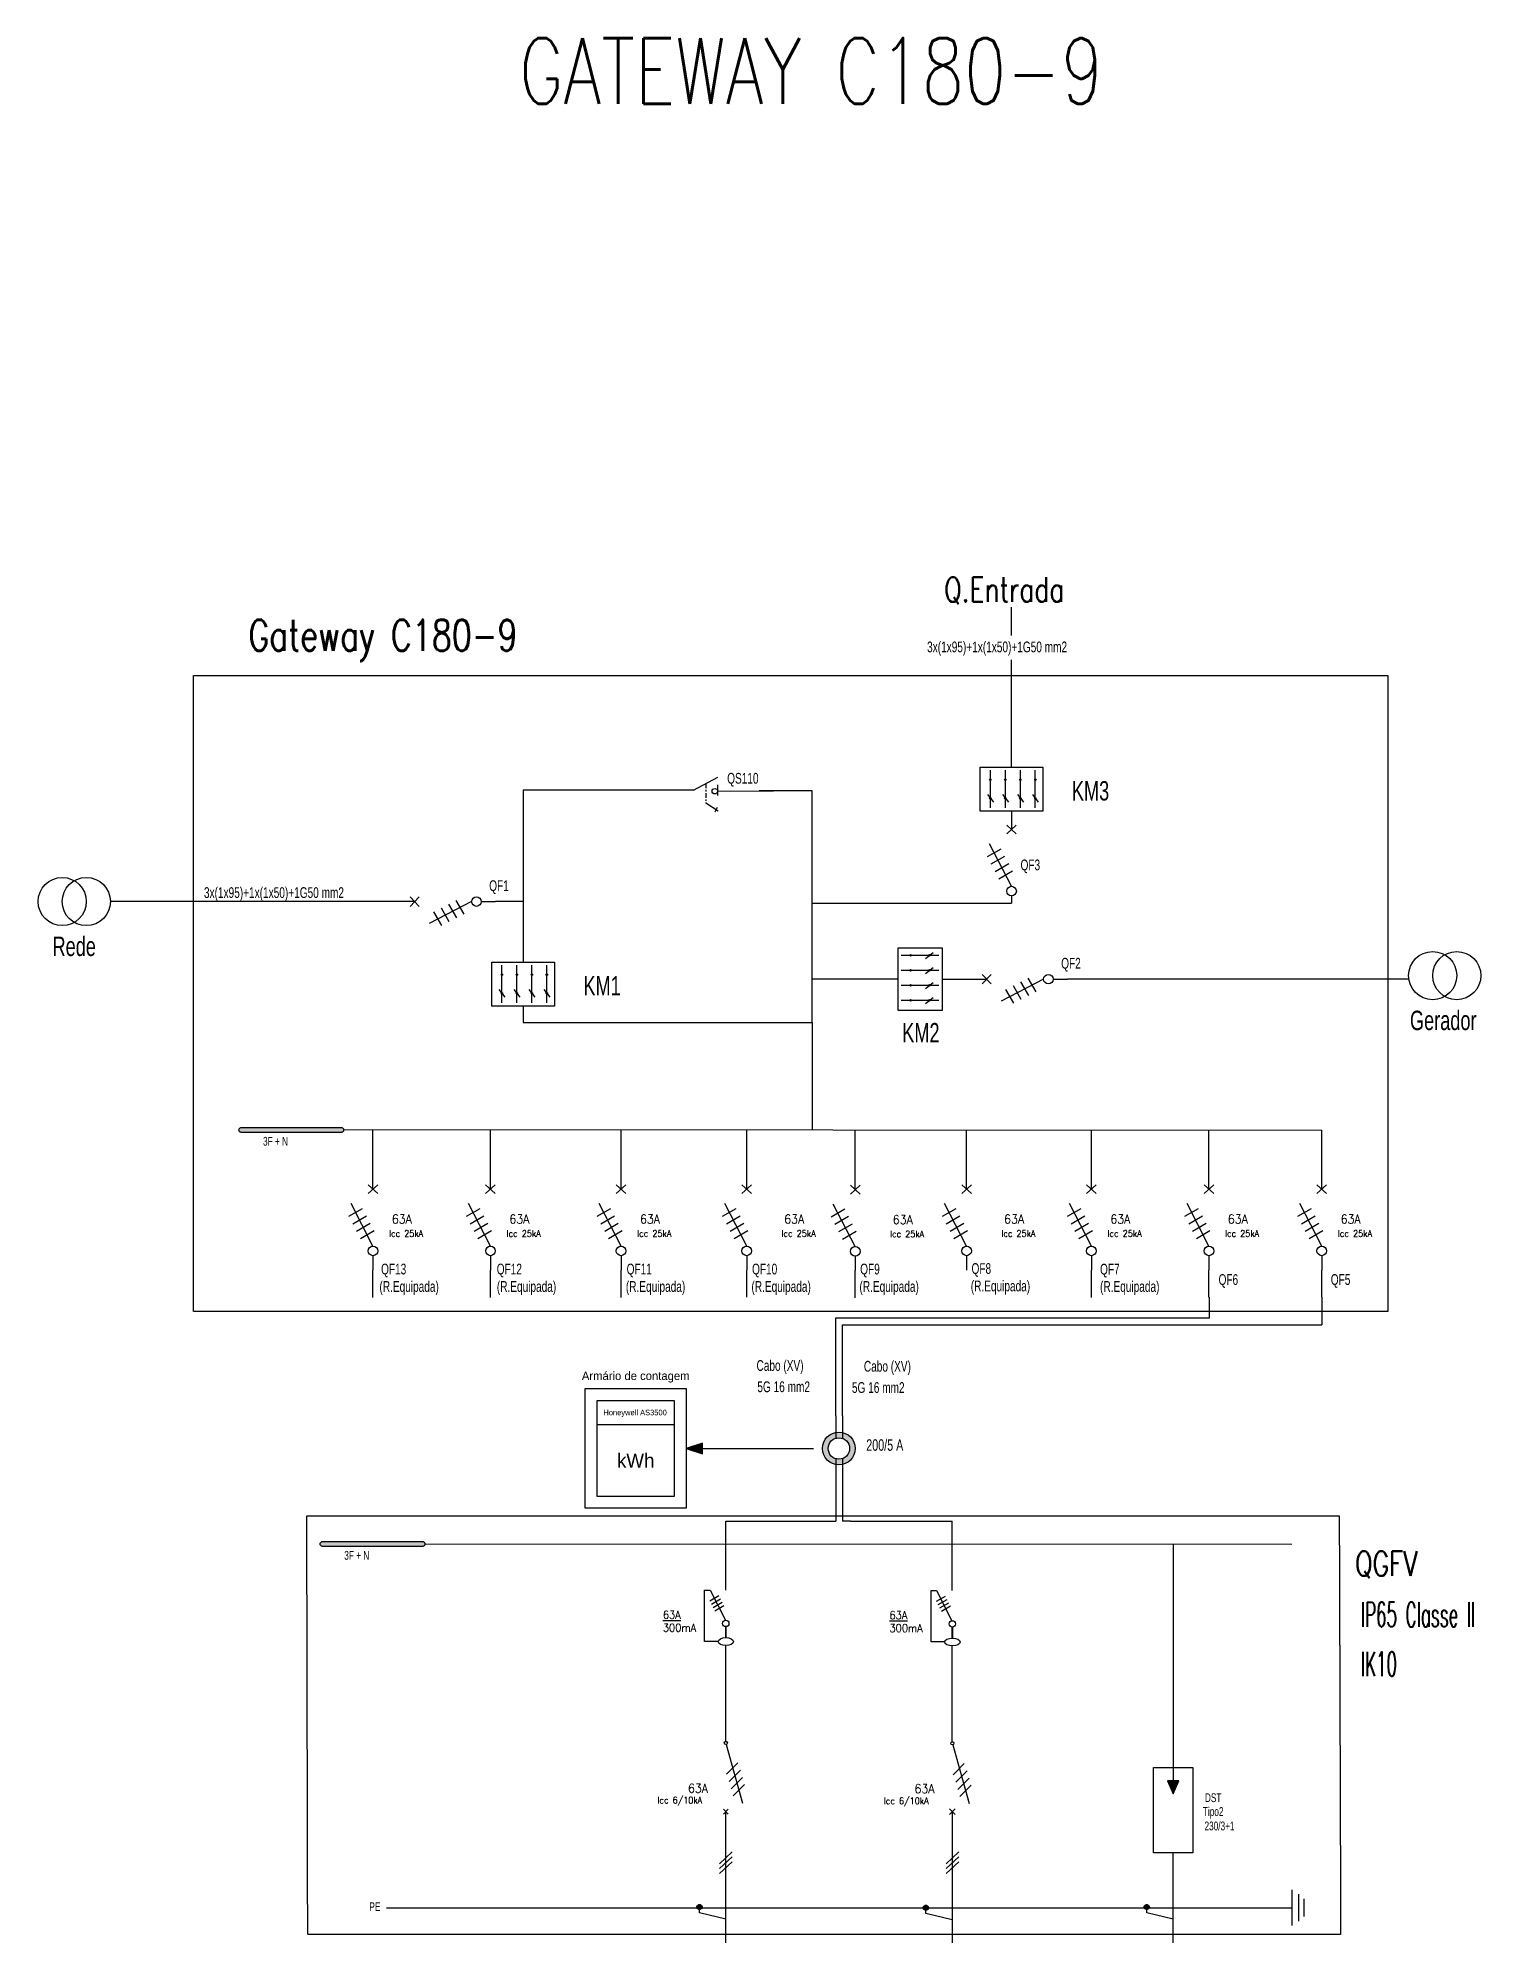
# Model space of a CAD drawing. Header units: millimetres. Extents: x 75320 to 3731865, y 19394 to 539720.
# Drawn here: x 394236 to 482195, y 214489 to 330630 of the extents above; entities that cross this region are included whole.
import ezdxf
from ezdxf.enums import TextEntityAlignment as Align

# ---------------------------------------------------------------- set-up
doc = ezdxf.new("R2010")
doc.units = ezdxf.units.MM
doc.linetypes.add('atContinuous2', pattern=[0])
doc.linetypes.add('RDASHED', pattern=[2.38125, 1.5875, -0.79375])
for name, color, linetype in [('326', 7, 'Continuous'), ('Z_entity', 7, 'Continuous'), ('Z_solid', 96, 'Continuous'), ('Z_text', 7, 'Continuous')]:
    doc.layers.add(name, color=color, linetype=linetype)
doc.styles.add('QTNBCJ+TT111t00', font='', dxfattribs={"height": 0.2})
doc.styles.add('ROMANS', font='ROMANS.shx', dxfattribs={"width": 0.9, "height": 238.125})
doc.styles.get("Standard").update_dxf_attribs({"font": 'bahnschrift.ttf'})
doc.styles.get('QTNBCJ+TT111t00').set_extended_font_data('T T 1 1 1t 0 0')

msp = doc.modelspace()

# ---------------------------------------------------------------- texts
at = {"lineweight": -3, "style": 'ROMANS'}
for s, height, width, p in [('GATEWAY C180-9', 4000, 0.75, (423558, 326630)), ('Q.Entrada', 1500, 0.75, (449477, 296255)), ('Gateway C180-9', 1890.83, 0.75, (407055, 293275)), ('QGFV', 1500, 0.75, (474529, 236865)), ('IP65 Classe II', 1500, 0.5, (474866, 233765)), ('IK10', 1500, 0.5, (474866, 230745))]:
    msp.add_text(s, height=height, dxfattribs=dict(at, width=width)).set_placement(p)
at = {"width": 7000.41, "attachment_point": 5}
for s, insert, char_height in [('\\pxqc;Armário de contagem', (430669, 248988), 513.54), ('\\pxqc;kWh', (430669, 243899), 855.9)]:
    msp.add_mtext(s, dxfattribs=dict(at, insert=insert, char_height=char_height))
at = {"insert": (430632, 246778), "char_height": 342.36, "attachment_point": 5}
msp.add_mtext_dynamic_manual_height_columns('\\pxqc;Honeywell AS3500', width=4700.99, gutter_width=713, heights=[0], dxfattribs=at)
at = {"layer": '326', "linetype": 'Continuous', "style": 'ROMANS', "width": 0.9}
for s, p in [('Icc 25kA', (415633, 257744)), ('Icc 25kA', (422798, 257744)), ('Icc 25kA', (430759, 257744)), ('Icc 25kA', (439556, 257744)), ('Icc 25kA', (446174, 257714)), ('Icc 25kA', (452960, 257744)), ('Icc 25kA', (459432, 257744)), ('Icc 25kA', (466597, 257744)), ('Icc 25kA', (473475, 257744)), ('Icc 6/10kA', (431994, 223195)), ('Icc 6/10kA', (445795, 223153))]:
    msp.add_text(s, height=400, dxfattribs=at).set_placement(p, align=Align.MIDDLE_LEFT)
for p in [(416412, 258350), (423577, 258350), (431538, 258350), (440334, 258350), (446952, 258320), (453739, 258350), (460211, 258350), (467376, 258350), (474253, 258350), (434462, 223645), (448274, 223620)]:
    msp.add_text('63A', height=543.5, dxfattribs=at).set_placement(p, align=Align.CENTER)
for s, p in [('%%U63A', (432325, 234253)), ('%%U63A', (446137, 234228)), ('300mA', (432325, 233463)), ('300mA', (446137, 233438))]:
    msp.add_text(s, height=487.9, dxfattribs=at).set_placement(p)
at = {"layer": 'Z_text', "color": 0, "style": 'QTNBCJ+TT111t00', "width": 0.7}
for s, height, rotation, p in [('3x(1x95)+1x(1x50)+1G50 mm2', 656.25, 359.99945, (448433, 293181)), ('QS110', 656.2, 359.99945, (436245, 285171)), ('KM3', 1181.9, 359.99945, (457260, 284143)), ('QF3', 656.2, 359.99945, (454131, 279889)), ('3x(1x95)+1x(1x50)+1G50 mm2', 656.25, 359.99945, (404348, 278201)), ('QF1', 656.2, 359.99945, (421737, 278624)), ('Rede', 1181.9, 359.99945, (395116, 274662)), ('QF2', 656.2, 359.99945, (456608, 273892)), ('KM1', 1181.9, 359.99945, (427481, 272255)), ('Gerador', 1181.9, 359.99945, (477870, 270146)), ('KM2', 1181.9, 359.99945, (446918, 269396)), ('3F + N', 536.3, 0.00055, (407950, 263096)), ('QF13', 656.2, 359.99945, (415145, 255248)), ('QF12', 656.2, 359.99945, (422196, 255248)), ('QF11', 656.2, 359.99945, (430117, 255248)), ('QF10', 656.2, 359.99945, (437762, 255248)), ('QF9', 656.2, 359.99945, (444354, 255248)), ('QF8', 656.2, 359.99945, (451141, 255278)), ('QF7', 656.2, 359.99945, (458978, 255238)), ('(R.Equipada)', 656.25, 359.99945, (415047, 254185)), ('(R.Equipada)', 656.25, 359.99945, (422203, 254185)), ('(R.Equipada)', 656.25, 359.99945, (430070, 254185)), ('(R.Equipada)', 656.25, 359.99945, (437725, 254185)), ('(R.Equipada)', 656.25, 359.99945, (444310, 254185)), ('(R.Equipada)', 656.25, 359.99945, (451097, 254215)), ('(R.Equipada)', 656.25, 359.99945, (458978, 254185)), ('QF6', 656.2, 359.99945, (466203, 254608)), ('QF5', 656.2, 359.99945, (473044, 254608)), ('Cabo (XV)', 656.2, 0.00055, (438034, 249367)), ('Cabo (XV)', 656.2, 359.99945, (444580, 249319)), ('5G 16 mm2', 656.2, 0.00055, (438085, 248070)), ('5G 16 mm2', 656.2, 359.99945, (443851, 248022)), ('200/5 A', 699.9, 359.99945, (444724, 244495)), ('3F + N', 536.3, 0.00055, (412901, 237851)), ('DST', 536.3, 0.00055, (465371, 223075)), ('Tipo2', 536.3, 0.00055, (465247, 222230)), ('230/3+1', 536.3, 0.00055, (465346, 221350)), ('PE', 536.3, 0.00055, (414432, 216427))]:
    msp.add_text(s, height=height, rotation=rotation, dxfattribs=at).set_placement(p)

# ---------------------------------------------------------------- hatches: boundary and pattern name
h = msp.add_hatch(color=256)
h.dxf.hatch_style = 1
h.paths.add_polyline_path([(412882, 264060), (412879, 264085), (412868, 264109), (412853, 264132), (412832, 264152), (412808, 264169), (412781, 264182), (412752, 264191), (412722, 264194), (406635, 264194), (406601, 264191), (406569, 264182), (406539, 264169), (406514, 264152), (406492, 264132), (406476, 264109), (406466, 264085), (406462, 264060), (406466, 264032), (406476, 264006), (406492, 263983), (406514, 263964), (406539, 263948), (406569, 263937), (406601, 263930), (406635, 263927), (412722, 263927), (412752, 263930), (412781, 263937), (412808, 263948), (412832, 263964), (412853, 263983), (412868, 264006), (412879, 264032)])
h = msp.add_hatch(color=256)
h.dxf.hatch_style = 1
h.paths.add_polyline_path([(444055, 244635, 1), (442054, 244635, 1)])
h.paths.add_polyline_path([(442403, 244635, -1), (443706, 244635, -1)], flags=16)
h = msp.add_hatch(color=256)
h.dxf.hatch_style = 1
h.paths.add_polyline_path([(433742, 244635), (434740, 244313), (434740, 244957)])
h = msp.add_hatch(color=256)
h.dxf.hatch_style = 1
h.paths.add_polyline_path([(417833, 238815), (417830, 238840), (417820, 238864), (417804, 238887), (417783, 238907), (417759, 238924), (417732, 238937), (417703, 238946), (417673, 238949), (411586, 238949), (411552, 238946), (411520, 238937), (411491, 238924), (411465, 238907), (411443, 238887), (411427, 238864), (411417, 238840), (411413, 238815), (411417, 238787), (411427, 238761), (411443, 238738), (411465, 238719), (411491, 238703), (411520, 238692), (411552, 238685), (411586, 238682), (417673, 238682), (417703, 238685), (417732, 238692), (417759, 238703), (417783, 238719), (417804, 238738), (417820, 238761), (417830, 238787)])
at = {"layer": 'Z_solid'}
for points in [[(463443, 223575), (463789, 224374), (463083, 224374)], [(434716, 216678), (434713, 216649), (434705, 216621), (434690, 216596), (434671, 216575), (434648, 216557), (434621, 216543), (434590, 216534), (434557, 216531), (434523, 216534), (434492, 216543), (434465, 216557), (434442, 216575), (434423, 216596), (434409, 216621), (434400, 216649), (434397, 216678), (434400, 216707), (434409, 216735), (434423, 216759), (434442, 216781), (434465, 216799), (434492, 216813), (434523, 216821), (434557, 216824), (434590, 216821), (434621, 216813), (434648, 216799), (434671, 216781), (434690, 216759), (434705, 216735), (434713, 216707)], [(448518, 216636), (448515, 216607), (448506, 216579), (448492, 216555), (448473, 216533), (448449, 216515), (448422, 216501), (448391, 216493), (448358, 216489), (448324, 216493), (448293, 216501), (448266, 216515), (448243, 216533), (448224, 216555), (448210, 216579), (448201, 216607), (448198, 216636), (448201, 216665), (448210, 216693), (448224, 216717), (448243, 216739), (448266, 216757), (448293, 216771), (448324, 216780), (448358, 216783), (448391, 216780), (448422, 216771), (448449, 216757), (448473, 216739), (448492, 216717), (448506, 216693), (448515, 216665)], [(461984, 216678), (461981, 216649), (461972, 216621), (461958, 216596), (461939, 216575), (461916, 216557), (461888, 216543), (461858, 216534), (461824, 216531), (461790, 216534), (461760, 216543), (461733, 216557), (461709, 216575), (461690, 216596), (461676, 216621), (461667, 216649), (461664, 216678), (461667, 216707), (461676, 216735), (461690, 216759), (461709, 216781), (461733, 216799), (461760, 216813), (461790, 216821), (461824, 216824), (461858, 216821), (461888, 216813), (461916, 216799), (461939, 216781), (461958, 216759), (461972, 216735), (461981, 216707)]]:
    msp.add_hatch(color=0, dxfattribs=at).paths.add_polyline_path(points)

# ---------------------------------------------------------------- linework, layer by layer
for p, q in [((452291, 283701), (452291, 285985)), ((453204, 283701), (453204, 285985)), ((454118, 283701), (454118, 285985)), ((455031, 283701), (455031, 285985)), ((435658, 284714), (439070, 284743)), ((452108, 284501), (452474, 284044)), ((453022, 284501), (453387, 284044)), ((453935, 284501), (454301, 284044)), ((454849, 284501), (455214, 284044)), ((453869, 282650), (453285, 282112)), ((453869, 282112), (453285, 282650)), ((452114, 280724), (452946, 281207)), ((452347, 280273), (453178, 280756)), ((452580, 279822), (453411, 280305)), ((452813, 279371), (453644, 279854)), ((417196, 277980), (413563, 277982)), ((416927, 278272), (417465, 277688)), ((417465, 278272), (416927, 277688)), ((419304, 276750), (418821, 277582)), ((419755, 276983), (419272, 277814)), ((420206, 277216), (419723, 278047)), ((421254, 277983), (422126, 277983)), ((453580, 278323), (453580, 277887)), ((418853, 276517), (418370, 277349)), ((422511, 271814), (422511, 274098)), ((423425, 271814), (423425, 274098)), ((424339, 271814), (424339, 274098)), ((425252, 271814), (425252, 274098)), ((449144, 274699), (446860, 274699)), ((448344, 274516), (448801, 274882)), ((449144, 273785), (446860, 273785)), ((448344, 273603), (448801, 273968)), ((448344, 272689), (448801, 273055)), ((451799, 273540), (452337, 272956)), ((452337, 273540), (451799, 272956)), ((454627, 272251), (454144, 273082)), ((455078, 272484), (454595, 273315)), ((456125, 273251), (456997, 273251)), ((422329, 272613), (422694, 272156)), ((423242, 272613), (423608, 272156)), ((424156, 272613), (424521, 272156)), ((425069, 272613), (425435, 272156)), ((449144, 272872), (446860, 272872)), ((449144, 271958), (446860, 271958)), ((448344, 271776), (448801, 272141)), ((453724, 271785), (453241, 272616)), ((454176, 272018), (453693, 272849)), ((412879, 264085), (472497, 264051)), ((414648, 260447), (414650, 264084)), ((421813, 260447), (421815, 264080)), ((429774, 260447), (429776, 264075)), ((437437, 260447), (437439, 264071)), ((444055, 260417), (444057, 264067)), ((450842, 260447), (450843, 264063)), ((458447, 260447), (458449, 264059)), ((465612, 260447), (465614, 264055)), ((472490, 260447), (472497, 264051)), ((450842, 260447), (450842, 262636)), ((414940, 260716), (414356, 260177)), ((414940, 260177), (414356, 260716)), ((422105, 260716), (421521, 260177)), ((422105, 260177), (421521, 260716)), ((430066, 260716), (429482, 260177)), ((430066, 260177), (429482, 260716)), ((437146, 260716), (437729, 260177)), ((437146, 260177), (437729, 260716)), ((443763, 260686), (444347, 260147)), ((443763, 260147), (444347, 260686)), ((450550, 260716), (451134, 260177)), ((450550, 260177), (451134, 260716)), ((458739, 260716), (458155, 260177)), ((458739, 260177), (458155, 260716)), ((465904, 260716), (465320, 260177)), ((465904, 260177), (465320, 260716)), ((472781, 260716), (472198, 260177)), ((472781, 260177), (472198, 260716)), ((413185, 258790), (414017, 259273)), ((420350, 258790), (421182, 259273)), ((428311, 258790), (429143, 259273)), ((435968, 258790), (436799, 259273)), ((442585, 258760), (443417, 259243)), ((449372, 258790), (450204, 259273)), ((456984, 258790), (457816, 259273)), ((464149, 258790), (464981, 259273)), ((471027, 258790), (471858, 259273)), ((413418, 258339), (414250, 258822)), ((413651, 257887), (414483, 258371)), ((413884, 257436), (414716, 257919)), ((420583, 258339), (421415, 258822)), ((420816, 257887), (421647, 258371)), ((421049, 257436), (421880, 257919)), ((428544, 258339), (429375, 258822)), ((428777, 257887), (429608, 258371)), ((429010, 257436), (429841, 257919)), ((436201, 258339), (437032, 258822)), ((436434, 257887), (437265, 258371)), ((436666, 257436), (437498, 257919)), ((442818, 258309), (443650, 258792)), ((443051, 257857), (443883, 258341)), ((443284, 257406), (444116, 257889)), ((449605, 258339), (450437, 258822)), ((449838, 257887), (450670, 258371)), ((450071, 257436), (450903, 257919)), ((457217, 258339), (458049, 258822)), ((457450, 257887), (458282, 258371)), ((457683, 257436), (458514, 257919)), ((464382, 258339), (465213, 258822)), ((464615, 257887), (465446, 258371)), ((464848, 257436), (465679, 257919)), ((471259, 258339), (472091, 258822)), ((471492, 257887), (472324, 258371)), ((471725, 257436), (472557, 257919)), ((414652, 256389), (414652, 255517)), ((421816, 256389), (421816, 255517)), ((429777, 256389), (429777, 255517)), ((437434, 256389), (437434, 255517)), ((444052, 256359), (444052, 255487)), ((450839, 256389), (450839, 255517)), ((458450, 256389), (458450, 255517)), ((465615, 256389), (465615, 255517)), ((472493, 256389), (472493, 255517)), ((434740, 244635), (441518, 244635)), ((417833, 238815), (470671, 238806)), ((436160, 236001), (436160, 238788)), ((449971, 235976), (449971, 238762)), ((463436, 238804), (463436, 233447)), ((435192, 235347), (435739, 235662)), ((435292, 235146), (435839, 235461)), ((435392, 234945), (435939, 235260)), ((435492, 234744), (436039, 235059)), ((449004, 235322), (449551, 235637)), ((449104, 235121), (449651, 235436)), ((449203, 234919), (449750, 235234)), ((449303, 234718), (449850, 235033)), ((436168, 233771), (436168, 233101)), ((449979, 233746), (449979, 233076)), ((463436, 233447), (463436, 225186))]:
    msp.add_line(p, q)
at = {"color": 0, "linetype": 'ByBlock'}
for p, q in [((436160, 236001), (436160, 238788)), ((436160, 233101), (436160, 233771)), ((449971, 233076), (449971, 233746)), ((436159, 226780), (436160, 232620)), ((449971, 226755), (449971, 232595)), ((436185, 226590), (437179, 223011)), ((449997, 226564), (450991, 222985)), ((436892, 225460), (436202, 224770)), ((450703, 225435), (450014, 224745)), ((437062, 225011), (436373, 224322)), ((437178, 224564), (436488, 223874)), ((450874, 224986), (450184, 224296)), ((450989, 224538), (450300, 223849)), ((437307, 224140), (436617, 223450)), ((451118, 224114), (450429, 223425)), ((436313, 222344), (436024, 222634)), ((436024, 222344), (436313, 222634)), ((436169, 214489), (436169, 222489)), ((450152, 222314), (449801, 222664)), ((449801, 222314), (450152, 222664)), ((449976, 214489), (449976, 222489)), ((463436, 214489), (463436, 219988))]:
    msp.add_line(p, q, dxfattribs=at)
for points in [[(453580, 294212), (453580, 294324), (453580, 295933)], [(453580, 291768), (453580, 292699), (453580, 292712)], [(453580, 291116), (453580, 291768)], [(453580, 286181), (453580, 291116)], [(423801, 284773), (423801, 274293)], [(434201, 284773), (423801, 284773)], [(441427, 284739), (441427, 284739), (438198, 284739)], [(441427, 270604), (441427, 284739)], [(453580, 283488), (453580, 282378)], [(453580, 278911), (452244, 281502)], [(413563, 277982), (398644, 277982)], [(420666, 277983), (418075, 276647)], [(423801, 277983), (422126, 277983)], [(441427, 277887), (453580, 277887), (453580, 277887), (453580, 277887)], [(446664, 273248), (441427, 273248)], [(449357, 273248), (452068, 273248)], [(455537, 273251), (452946, 271915)], [(477803, 273251), (456997, 273251)], [(423801, 271601), (423801, 270604), (441427, 270604), (441423, 264069)], [(414652, 256977), (413315, 259568)], [(421816, 256977), (420480, 259568)], [(429777, 256977), (428441, 259568)], [(437434, 256977), (436098, 259568)], [(444052, 256947), (442715, 259538)], [(450839, 256977), (449502, 259568)], [(458450, 256977), (457114, 259568)], [(465615, 256977), (464279, 259568)], [(472493, 256977), (471156, 259568)], [(414652, 253842), (414652, 255517)], [(421816, 253842), (421816, 255517)], [(429777, 253842), (429777, 255517)], [(437434, 253857), (437434, 255517)], [(458450, 253842), (458450, 255517)], [(465615, 253857), (465615, 255517)], [(472493, 253857), (472493, 255517)], [(444052, 253812), (444052, 255487)], [(442866, 252167), (442866, 252599), (465646, 252599), (465646, 253857)], [(472493, 253857), (472502, 252167)], [(442866, 246625), (442866, 252167)], [(443266, 246625), (443266, 252167)], [(443266, 252167), (472502, 252167)], [(442866, 246625), (442866, 245259)], [(443266, 246625), (443266, 245252)], [(442866, 244012), (442866, 240196)], [(443266, 244019), (443266, 240196)], [(436160, 238812), (436160, 240196)], [(436166, 240196), (442366, 240196)], [(442366, 240196), (442866, 240196)], [(443766, 240196), (443266, 240196)], [(443766, 240196), (449971, 240196)], [(449971, 238762), (449971, 240196)], [(435694, 232862), (434872, 232862), (434872, 236001), (435203, 236001), (436140, 234160)], [(449505, 232836), (448684, 232836), (448684, 235976), (449015, 235976), (449951, 234135)]]:
    msp.add_lwpolyline(points)
at = {"linetype": 'RDASHED'}
for points in [[(403718, 291768), (476531, 291768), (476531, 252984), (403718, 252984)], [(410619, 240535), (473559, 240535), (473644, 215005), (410674, 215005)]]:
    msp.add_lwpolyline(points, close=True, dxfattribs=at)
for points in [[(451673, 286181), (455487, 286180), (455487, 283487), (451673, 283488)], [(421894, 274294), (425708, 274293), (425708, 271600), (421894, 271601)], [(446664, 271341), (446664, 275155), (449357, 275155), (449356, 271341)], [(427597, 248283), (433742, 248283), (433742, 240988), (427597, 240988)], [(428320, 247560), (433019, 247560), (433019, 241710), (428320, 241710)], [(428320, 246088), (433019, 246088), (433019, 241710), (428320, 241710)], [(434740, 244313), (434740, 244957), (433742, 244635)], [(462241, 225186), (464631, 225186), (464631, 219988), (462241, 219988)]]:
    msp.add_lwpolyline(points, close=True)
for centre, radius in [((452291, 285414), 45.7), ((453204, 285414), 45.7), ((454118, 285414), 45.7), ((455031, 285414), 45.7), ((452291, 284272), 45.7), ((453204, 284272), 45.7), ((454118, 284272), 45.7), ((455031, 284272), 45.7), ((395706, 277982), 1469), ((397175, 277982), 1469), ((453580, 278617), 294), ((420960, 277983), 294), ((447431, 274699), 45.7), ((448573, 274699), 45.7), ((479257, 273467), 1469), ((480726, 273467), 1469), ((422511, 273527), 45.7), ((423425, 273527), 45.7), ((424339, 273527), 45.7), ((425252, 273527), 45.7), ((447431, 273785), 45.7), ((448573, 273785), 45.7), ((455831, 273251), 294), ((422511, 272385), 45.7), ((423425, 272385), 45.7), ((424339, 272385), 45.7), ((425252, 272385), 45.7), ((447431, 272872), 45.7), ((447431, 271958), 45.7), ((448573, 272872), 45.7), ((448573, 271958), 45.7), ((414652, 256683), 294), ((421816, 256683), 294), ((429777, 256683), 294), ((437434, 256683), 294), ((444052, 256653), 294), ((450839, 256683), 294), ((458450, 256683), 294), ((465615, 256683), 294), ((472493, 256683), 294), ((443054, 244635), 1001), ((443054, 244635), 652), ((436160, 233966), 195), ((449971, 233941), 195)]:
    msp.add_circle(centre, radius)
at = {"color": 0, "linetype": 'ByBlock'}
for centre in [(436161, 226683), (449973, 226658)]:
    msp.add_circle(centre, 96.6, dxfattribs=at)
for centre in [(436165, 232860), (449976, 232835)]:
    msp.add_ellipse(centre, major_axis=(471, 0), ratio=0.510093)
at = {"layer": 'Z_entity', "color": 0}
for points in [[(434201, 284773), (435666, 285572)], [(434934, 285172), (434934, 284893)], [(434934, 284799), (434934, 284693)], [(434934, 284600), (434934, 284307)], [(435666, 284453), (435666, 285092)], [(434934, 284213), (434934, 284120)], [(434934, 284027), (434934, 283974)], [(435693, 283494), (434934, 283974)], [(435640, 283721), (435493, 283441)], [(412722, 264194), (406635, 264194)], [(406635, 263927), (412722, 263927)], [(417673, 238949), (411586, 238949)], [(411586, 238682), (417673, 238682)], [(463436, 225186), (463436, 224374)], [(435782, 219315), (436555, 220035)], [(435782, 219022), (436555, 219728)], [(449590, 219315), (450363, 220035)], [(449590, 219022), (450363, 219728)], [(435782, 218729), (436555, 219435)], [(449590, 218729), (450363, 219435)], [(470671, 217729), (470671, 215545)], [(471076, 217463), (471076, 215811)], [(415468, 216634), (470671, 216637)], [(434557, 216332), (434557, 216678)], [(436169, 215945), (434557, 216332)], [(448358, 216290), (448358, 216636)], [(449970, 215904), (448358, 216290)], [(461824, 216332), (461824, 216678)], [(463436, 215945), (461824, 216332)], [(471396, 217170), (471396, 216104)]]:
    msp.add_lwpolyline(points, dxfattribs=at)
at = {"layer": 'Z_entity', "color": 7}
for points in [[(412882, 264060), (412879, 264085), (412868, 264109), (412853, 264132), (412832, 264152), (412808, 264169), (412781, 264182), (412752, 264191), (412722, 264194), (406635, 264194), (406601, 264191), (406569, 264182), (406539, 264169), (406514, 264152), (406492, 264132), (406476, 264109), (406466, 264085), (406462, 264060), (406462, 264060), (406466, 264032), (406476, 264006), (406492, 263983), (406514, 263964), (406539, 263948), (406569, 263937), (406601, 263930), (406635, 263927), (412722, 263927), (412752, 263930), (412781, 263937), (412808, 263948), (412832, 263964), (412853, 263983), (412868, 264006), (412879, 264032), (412882, 264060), (412882, 264060)], [(417833, 238815), (417830, 238840), (417820, 238864), (417804, 238887), (417783, 238907), (417759, 238924), (417732, 238937), (417703, 238946), (417673, 238949), (411586, 238949), (411552, 238946), (411520, 238937), (411491, 238924), (411465, 238907), (411443, 238887), (411427, 238864), (411417, 238840), (411413, 238815), (411413, 238815), (411417, 238787), (411427, 238761), (411443, 238738), (411465, 238719), (411491, 238703), (411520, 238692), (411552, 238685), (411586, 238682), (417673, 238682), (417703, 238685), (417732, 238692), (417759, 238703), (417783, 238719), (417804, 238738), (417820, 238761), (417830, 238787), (417833, 238815), (417833, 238815)], [(463443, 223575), (463789, 224374), (463083, 224374), (463443, 223575)], [(434716, 216678), (434713, 216649), (434705, 216621), (434690, 216596), (434671, 216575), (434648, 216557), (434621, 216543), (434590, 216534), (434557, 216531), (434523, 216534), (434492, 216543), (434465, 216557), (434442, 216575), (434423, 216596), (434409, 216621), (434400, 216649), (434397, 216678), (434400, 216707), (434409, 216735), (434423, 216759), (434442, 216781), (434465, 216799), (434492, 216813), (434523, 216821), (434557, 216824), (434590, 216821), (434621, 216813), (434648, 216799), (434671, 216781), (434690, 216759), (434705, 216735), (434713, 216707), (434716, 216678), (434716, 216678)], [(448518, 216636), (448515, 216607), (448506, 216579), (448492, 216555), (448473, 216533), (448449, 216515), (448422, 216501), (448391, 216493), (448358, 216489), (448324, 216493), (448293, 216501), (448266, 216515), (448243, 216533), (448224, 216555), (448210, 216579), (448201, 216607), (448198, 216636), (448201, 216665), (448210, 216693), (448224, 216717), (448243, 216739), (448266, 216757), (448293, 216771), (448324, 216780), (448358, 216783), (448391, 216780), (448422, 216771), (448449, 216757), (448473, 216739), (448492, 216717), (448506, 216693), (448515, 216665), (448518, 216636), (448518, 216636)], [(461984, 216678), (461981, 216649), (461972, 216621), (461958, 216596), (461939, 216575), (461916, 216557), (461888, 216543), (461858, 216534), (461824, 216531), (461790, 216534), (461760, 216543), (461733, 216557), (461709, 216575), (461690, 216596), (461676, 216621), (461667, 216649), (461664, 216678), (461667, 216707), (461676, 216735), (461690, 216759), (461709, 216781), (461733, 216799), (461760, 216813), (461790, 216821), (461824, 216824), (461858, 216821), (461888, 216813), (461916, 216799), (461939, 216781), (461958, 216759), (461972, 216735), (461981, 216707), (461984, 216678), (461984, 216678)]]:
    msp.add_lwpolyline(points, dxfattribs=at)
at = {"layer": 'Z_entity', "color": 0, "linetype": 'atContinuous2'}
msp.add_circle((435493, 284712), 166, dxfattribs=at)

msp.set_redraw_order([(e.dxf.handle, doc.entitydb.next_handle()) for e in msp.query("TEXT MTEXT ATTDEF DIMENSION ARC_DIMENSION")])  # texts and dimensions are drawn at this point

doc.saveas('drawing.dxf')
